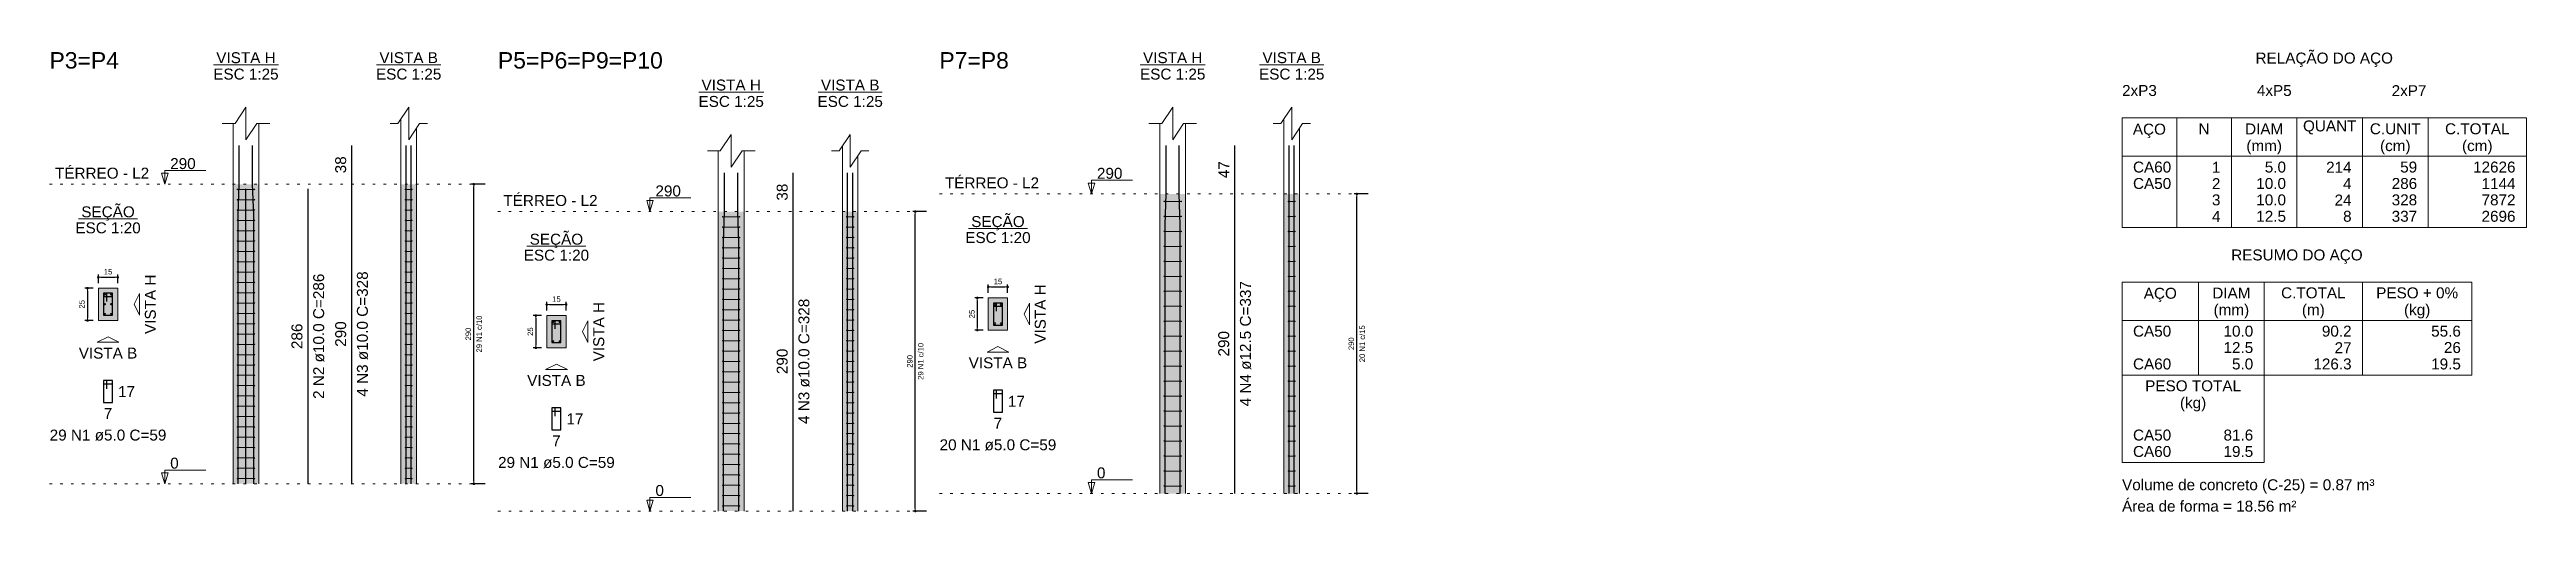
# Model space of a CAD drawing. Extents: x 5006 to 5323, y 875 to 3681.
# Drawn here: x 5182.3 to 5278.3, y 2596 to 2613.9 of the extents above; entities that cross this region are included whole.
import ezdxf

# ---------------------------------------------------------------- set-up
doc = ezdxf.new("R2010")
doc.units = 0
doc.header["$LTSCALE"] = 2
doc.linetypes.add('DOT2', pattern=[3.175, 0, -3.175])
for name, color, linetype, lineweight in [('Descrição da armadura', 7, 'Continuous', 5), ('DT-Barras na forma', 2, 'Continuous', 30), ('DT-Barras no corte', 5, 'Continuous', 5), ('DT-Barras rebatidas', 2, 'Continuous', 30), ('DT-Cotas', 9, 'Continuous', 5), ('DT-Estribos na forma', 5, 'Continuous', 5), ('DT-Forma', 5, 'Continuous', 5), ('DT-Hachura seção pilares', 252, 'Continuous', 5), ('DT-Hachura vista pilares', 252, 'Continuous', 5), ('DT-Pontilhado', 9, 'DOT2', 5), ('DT-Relação do aço', 9, 'Continuous', 5), ('DT-Textos', 7, 'Continuous', 5), ('DT-Título', 3, 'Continuous', 20), ('Textos armaduras', 7, 'Continuous', 5)]:
    doc.layers.add(name, color=color, linetype=linetype, lineweight=lineweight)
doc.styles.add('ARIAL', font='arial.ttf')
doc.styles.get("Standard").update_dxf_attribs({"font": 'arial.ttf'})
doc.dimstyles.new('UM_20.000000', dxfattribs={"dimtxt": 0.18, "dimasz": 0.1, "dimexe": 0.1, "dimexo": 0.2, "dimgap": 0, "dimtad": 1, "dimtih": 1, "dimtoh": 1, "dimdec": 1, "dimlfac": 20, "dimzin": 0, "dimdsep": 46, "dimtxsty": 'Standard', "dimcen": 0.09, "dimdle": 0.1, "dimadec": 1, "dimazin": 2, "dimtfac": 1, "dimtdec": 4, "dimtofl": 0, "dimtmove": 0, "dimatfit": 3, "dimfxl": 1, "dimtolj": 1, "dimarcsym": 0})
doc.dimstyles.new('UM_25.000000', dxfattribs={"dimtxt": 0.18, "dimasz": 0.1, "dimexe": 0.1, "dimexo": 0.2, "dimgap": 0, "dimtad": 1, "dimtih": 1, "dimtoh": 1, "dimdec": 1, "dimlfac": 25, "dimzin": 0, "dimdsep": 46, "dimtxsty": 'Standard', "dimcen": 0.09, "dimdle": 0.1, "dimadec": 1, "dimazin": 2, "dimtfac": 1, "dimtdec": 4, "dimtofl": 0, "dimtmove": 0, "dimatfit": 3, "dimfxl": 1, "dimtolj": 1, "dimarcsym": 0})

msp = doc.modelspace()

# ---------------------------------------------------------------- texts
at = {"layer": 'Descrição da armadura', "linetype": 'Continuous', "attachment_point": 8, "rotation": 90, "line_spacing_factor": 0.798, "style": 'ARIAL'}
for s, insert, char_height, width in [('2 N2 ø10.0 C=286', (5192.9248, 2602.8054), 0.4236, 9.7294), ('4 N3 ø10.0 C=328', (5194.6192, 2602.8934), 0.4236, 9.7294), ('4 N4 ø12.5 C=337', (5228.844, 2602.5167), 0.4236, 9.7294), ('29 N1 c/10', (5199.0316, 2602.8934), 0.2118, 2.869342), ('4 N3 ø10.0 C=328', (5211.7316, 2601.8344), 0.4236, 9.7294), ('20 N1 c/15', (5233.2564, 2602.5167), 0.2118, 2.869342), ('29 N1 c/10', (5216.144, 2601.8344), 0.2118, 2.869342)]:
    msp.add_mtext(s, dxfattribs=dict(at, insert=insert, char_height=char_height, width=width))
at = {"layer": 'Descrição da armadura', "linetype": 'Continuous', "char_height": 0.4236, "width": 9.069495, "attachment_point": 8, "line_spacing_factor": 0.798, "style": 'ARIAL'}
for s, insert in [('29 N1 ø5.0 C=59', (5184.5382, 2598.7568)), ('20 N1 ø5.0 C=59', (5219.029, 2598.3801)), ('29 N1 ø5.0 C=59', (5201.9166, 2597.6978))]:
    msp.add_mtext(s, dxfattribs=dict(at, insert=insert))
at = {"layer": 'DT-Cotas', "linetype": 'Continuous', "char_height": 0.2118, "width": 0.989858, "attachment_point": 8, "rotation": 90, "line_spacing_factor": 0.798, "style": 'ARIAL'}
for insert in [(5198.608, 2602.8934), (5232.8328, 2602.5167), (5215.7204, 2601.8344)]:
    msp.add_mtext('290', dxfattribs=dict(at, insert=insert))
at = {"layer": 'DT-Relação do aço', "color": 251, "linetype": 'Continuous', "true_color": 0x636466, "char_height": 0.4236, "line_spacing_factor": 0.798, "style": 'ARIAL'}
for s, insert, width, attachment_point in [('RELAÇÃO DO AÇO', (5270.4338, 2613.2377), 10.681309, 8), ('2xP3', (5262.5976, 2612.1063), 2.70451, 7), ('4xP5', (5267.822, 2612.1063), 2.70451, 7), ('2xP7', (5273.0464, 2612.1063), 2.70451, 7), ('AÇO', (5263.6568, 2610.4837), 2.571255, 8), ('N', (5265.7746, 2610.6237), 0.856892, 8), ('DIAM', (5268.1044, 2610.6237), 2.966387, 8), ('(mm)', (5268.1048, 2609.8487), 2.767082, 8), ('QUANT', (5270.646, 2610.6237), 4.152941, 8), ('C.UNIT', (5273.1876, 2610.6237), 3.954796, 8), ('(cm)', (5273.1878, 2609.8487), 2.37195, 8), ('C.TOTAL', (5276.3646, 2610.6237), 5.010412, 8), ('(cm)', (5276.3648, 2609.8487), 2.37195, 8), ('CA60', (5263.0212, 2609.1411), 2.968125, 7), ('1', (5266.41, 2609.1411), 0.659905, 9), ('5.0', (5268.9516, 2609.1411), 1.649473, 9), ('214', (5271.4932, 2609.1411), 1.979715, 9), ('59', (5274.0348, 2609.1411), 1.31981, 9), ('12626', (5277.8472, 2609.1411), 3.299526, 9), ('CA50', (5263.0212, 2608.5057), 2.968125, 7), ('2', (5266.41, 2608.5057), 0.659905, 9), ('10.0', (5268.9516, 2608.5057), 2.309378, 9), ('4', (5271.4932, 2608.5057), 0.659905, 9), ('286', (5274.0348, 2608.5057), 1.979715, 9), ('1144', (5277.8472, 2608.5057), 2.639621, 9), ('4', (5266.41, 2607.2349), 0.659905, 9), ('3', (5266.41, 2607.8703), 0.659905, 9), ('10.0', (5268.9516, 2607.8703), 2.309378, 9), ('12.5', (5268.9516, 2607.2349), 2.309378, 9), ('24', (5271.4932, 2607.8703), 1.31981, 9), ('8', (5271.4932, 2607.2349), 0.659905, 9), ('328', (5274.0348, 2607.8703), 1.979715, 9), ('337', (5274.0348, 2607.2349), 1.979715, 9), ('2696', (5277.8472, 2607.2349), 2.639621, 9), ('7872', (5277.8472, 2607.8703), 2.639621, 9), ('RESUMO DO AÇO', (5269.3748, 2605.6127), 10.218391, 8), ('AÇO', (5264.0798, 2604.1297), 2.571255, 8), ('DIAM', (5266.8336, 2604.2697), 2.966387, 8), ('C.TOTAL', (5270.0106, 2604.2697), 5.010412, 8), ('PESO + 0%', (5274.0348, 2604.2697), 6.364406, 8), ('(mm)', (5266.8338, 2603.4947), 2.767082, 8), ('(m)', (5270.0108, 2603.4947), 1.778673, 8), ('(kg)', (5274.0348, 2603.4947), 2.043446, 8), ('CA50', (5263.0212, 2602.7871), 2.968125, 7), ('10.0', (5267.6808, 2602.7871), 2.309378, 9), ('12.5', (5267.6808, 2602.1517), 2.309378, 9), ('90.2', (5271.4932, 2602.7871), 2.309378, 9), ('27', (5271.4932, 2602.1517), 1.31981, 9), ('55.6', (5275.7292, 2602.7871), 2.309378, 9), ('26', (5275.7292, 2602.1517), 1.31981, 9), ('CA60', (5263.0212, 2601.5163), 2.968125, 7), ('5.0', (5267.6808, 2601.5163), 1.649473, 9), ('126.3', (5271.4932, 2601.5163), 2.969283, 9), ('19.5', (5275.7292, 2601.5163), 2.309378, 9), ('PESO TOTAL', (5265.351, 2600.6691), 7.450729, 8), ('(kg)', (5265.3508, 2599.8937), 2.043446, 8), ('CA50', (5263.0212, 2598.7629), 2.968125, 7), ('81.6', (5267.6808, 2598.7629), 2.309378, 9), ('CA60', (5263.0212, 2598.1275), 2.968125, 7), ('19.5', (5267.6808, 2598.1275), 2.309378, 9), ('Volume de concreto (C-25) = 0.87 m³', (5262.5978, 2596.7167), 19.619866, 7), ('Área de forma = 18.56 m²', (5262.5976, 2596.0095), 13.553258, 7)]:
    msp.add_mtext(s, dxfattribs=dict(at, insert=insert, width=width, attachment_point=attachment_point))
at = {"layer": 'DT-Textos', "linetype": 'Continuous', "char_height": 0.4236, "line_spacing_factor": 0.798, "style": 'ARIAL'}
for s, insert, width, attachment_point in [('ESC 1:25', (5189.8832, 2612.7417), 5.079187, 8), ('VISTA H', (5189.8832, 2613.3771), 4.615652, 8), ('ESC 1:25', (5196.19, 2612.7417), 5.079187, 8), ('VISTA B', (5196.19, 2613.3771), 4.550178, 8), ('ESC 1:25', (5225.8024, 2612.7417), 5.079187, 8), ('VISTA H', (5225.8024, 2613.3771), 4.615652, 8), ('ESC 1:25', (5230.4148, 2612.7417), 5.079187, 8), ('VISTA B', (5230.4148, 2613.3771), 4.550178, 8), ('VISTA H', (5208.69, 2612.3181), 4.615652, 8), ('VISTA B', (5213.3024, 2612.3181), 4.550178, 8), ('ESC 1:25', (5208.69, 2611.6827), 5.079187, 8), ('ESC 1:25', (5213.3024, 2611.6827), 5.079187, 8), ('TÉRREO - L2', (5182.4826, 2608.9052), 7.319221, 7), ('TÉRREO - L2', (5199.8611, 2607.8462), 7.319221, 7), ('TÉRREO - L2', (5216.9735, 2608.5285), 7.319221, 7), ('SEÇÃO', (5184.5378, 2607.2827), 4.154434, 8), ('SEÇÃO', (5219.0294, 2606.9057), 4.154434, 8), ('ESC 1:20', (5184.5382, 2606.7872), 5.079187, 8), ('SEÇÃO', (5201.9164, 2606.2237), 4.154434, 8), ('ESC 1:20', (5219.029, 2606.4105), 5.079187, 8), ('ESC 1:20', (5201.9166, 2605.7282), 5.079187, 8), ('VISTA B', (5184.5382, 2601.9366), 4.550178, 8), ('VISTA B', (5219.029, 2601.5599), 4.550178, 8), ('VISTA B', (5201.9166, 2600.8776), 4.550178, 8)]:
    msp.add_mtext(s, dxfattribs=dict(at, insert=insert, width=width, attachment_point=attachment_point))
at = {"layer": 'DT-Textos', "char_height": 0.4236, "attachment_point": 7, "line_spacing_factor": 0.798, "style": 'ARIAL'}
for s, insert, width in [('290', (5186.9475, 2609.2758), 1.979875), ('290', (5222.8667, 2608.8992), 1.979875), ('290', (5205.7543, 2608.2168), 1.979875), ('0', (5186.9475, 2597.6758), 0.659958), ('0', (5205.7543, 2596.6168), 0.659958), ('0', (5222.8667, 2597.2992), 0.659958)]:
    msp.add_mtext(s, dxfattribs=dict(at, insert=insert, width=width))
at = {"layer": 'DT-Textos', "linetype": 'Continuous', "char_height": 0.4236, "width": 4.615652, "attachment_point": 8, "rotation": 90, "line_spacing_factor": 0.798, "style": 'ARIAL'}
for insert in [(5186.3958, 2604.0442), (5220.8866, 2603.6675), (5203.7742, 2602.9852)]:
    msp.add_mtext('VISTA H', dxfattribs=dict(at, insert=insert))
at = {"layer": 'DT-Título', "linetype": 'Continuous', "char_height": 0.6354, "attachment_point": 7, "line_spacing_factor": 0.798, "style": 'ARIAL'}
for s, insert, width in [('P3=P4', (5182.2708, 2613.1653), 5.393812), ('P5=P6=P9=P10', (5199.6493, 2613.1653), 12.817039), ('P7=P8', (5216.7617, 2613.1653), 5.393812)]:
    msp.add_mtext(s, dxfattribs=dict(at, insert=insert, width=width))
at = {"layer": 'Textos armaduras', "linetype": 'Continuous', "char_height": 0.4236, "attachment_point": 7, "rotation": 90, "line_spacing_factor": 0.798, "style": 'ARIAL'}
for s, insert, width in [('38', (5193.772, 2609.1168), 1.31981), ('47', (5227.9968, 2608.9285), 1.31981), ('38', (5210.8844, 2608.0578), 1.31981), ('286', (5192.0776, 2602.3105), 1.979715), ('290', (5193.772, 2602.3985), 1.979715), ('290', (5227.9968, 2602.0218), 1.979715), ('290', (5210.8844, 2601.3395), 1.979715)]:
    msp.add_mtext(s, dxfattribs=dict(at, insert=insert, width=width))
at = {"layer": 'Textos armaduras', "linetype": 'Continuous', "char_height": 0.4236, "attachment_point": 7, "line_spacing_factor": 0.798, "style": 'ARIAL'}
for s, insert, width in [('17', (5184.925, 2600.4526), 1.31981), ('7', (5184.3732, 2599.604), 0.659905), ('17', (5202.3034, 2599.3936), 1.31981), ('17', (5219.4158, 2600.0759), 1.31981), ('7', (5201.7517, 2598.545), 0.659905), ('7', (5218.8641, 2599.2273), 0.659905)]:
    msp.add_mtext(s, dxfattribs=dict(at, insert=insert, width=width))

# ---------------------------------------------------------------- blocks, each defined once
blk = doc.blocks.new('_DOT')
at = {"color": 0, "linetype": 'ByBlock'}
blk.add_line((-0.5, 0), (-1, 0), dxfattribs=at)
at = {"color": 0, "linetype": 'ByBlock', "const_width": 0.5}
blk.add_lwpolyline([(-0.25, 0, 1), (0.25, 0, 1)], format="xyb", close=True, dxfattribs=at)
blk = doc.blocks.new('*D698')
at = {"layer": 'Defpoints', "color": 0, "transparency": 16777216}
for p in [(5184.163, 2604.669), (5183.74, 2603.419), (5184.163, 2603.419)]:
    blk.add_point(p, dxfattribs=at)
at = {"layer": 'DT-Cotas', "color": 0, "lineweight": -2, "transparency": 16777216}
for p, q in [((5183.963, 2604.669), (5183.64, 2604.669)), ((5183.74, 2604.569), (5183.74, 2603.519)), ((5183.963, 2603.419), (5183.64, 2603.419))]:
    blk.add_line(p, q, dxfattribs=at)
at = {"layer": 'DT-Cotas', "color": 0, "lineweight": -2, "transparency": 16777216, "xscale": 0.1, "yscale": 0.1, "zscale": 0.1}
for p, rotation in [((5183.74, 2604.669), 90), ((5183.74, 2603.419), 270)]:
    blk.add_blockref('_DOT', p, dxfattribs=dict(at, rotation=rotation))
at = {"layer": 'DT-Cotas', "transparency": 16777216, "insert": (5183.528, 2604.044), "char_height": 0.2118, "attachment_point": 5, "rotation": 90, "style": 'ARIAL'}
blk.add_mtext('\\A1;25', dxfattribs=at)
blk = doc.blocks.new('*D699')
at = {"layer": 'Defpoints', "color": 0, "transparency": 16777216}
for p in [(5184.163, 2604.669), (5184.913, 2605.093), (5184.913, 2604.669)]:
    blk.add_point(p, dxfattribs=at)
at = {"layer": 'DT-Cotas', "color": 0, "lineweight": -2, "transparency": 16777216}
for p, q in [((5184.163, 2604.869), (5184.163, 2605.193)), ((5184.263, 2605.093), (5184.813, 2605.093)), ((5184.913, 2604.869), (5184.913, 2605.193))]:
    blk.add_line(p, q, dxfattribs=at)
at = {"layer": 'DT-Cotas', "color": 0, "lineweight": -2, "transparency": 16777216, "xscale": 0.1, "yscale": 0.1, "zscale": 0.1, "rotation": 180}
blk.add_blockref('_DOT', (5184.163, 2605.093), dxfattribs=at)
at = {"layer": 'DT-Cotas', "color": 0, "lineweight": -2, "transparency": 16777216, "xscale": 0.1, "yscale": 0.1, "zscale": 0.1}
blk.add_blockref('_DOT', (5184.913, 2605.093), dxfattribs=at)
at = {"layer": 'DT-Cotas', "transparency": 16777216, "insert": (5184.538, 2605.305), "char_height": 0.2118, "attachment_point": 5, "rotation": 0.00573, "style": 'ARIAL'}
blk.add_mtext('\\A1;15', dxfattribs=at)
blk = doc.blocks.new('*D700')
at = {"layer": 'Defpoints', "color": 0, "transparency": 16777216}
for p in [(5198.714, 2608.693), (5199.349, 2608.693), (5199.349, 2597.093)]:
    blk.add_point(p, dxfattribs=at)
at = {"layer": 'DT-Cotas', "color": 0, "lineweight": -2, "transparency": 16777216}
for p, q in [((5199.149, 2608.693), (5198.614, 2608.693)), ((5198.714, 2597.193), (5198.714, 2608.593)), ((5199.149, 2597.093), (5198.614, 2597.093))]:
    blk.add_line(p, q, dxfattribs=at)
at = {"layer": 'DT-Cotas', "color": 0, "lineweight": -2, "transparency": 16777216, "xscale": 0.1, "yscale": 0.1, "zscale": 0.1}
for p, rotation in [((5198.714, 2608.693), 90), ((5198.714, 2597.093), 270)]:
    blk.add_blockref('_DOT', p, dxfattribs=dict(at, rotation=rotation))
blk = doc.blocks.new('*D701')
at = {"layer": 'Defpoints', "color": 0, "transparency": 16777216}
for p in [(5201.542, 2603.61), (5201.118, 2602.36), (5201.542, 2602.36)]:
    blk.add_point(p, dxfattribs=at)
at = {"layer": 'DT-Cotas', "color": 0, "lineweight": -2, "transparency": 16777216}
for p, q in [((5201.342, 2603.61), (5201.018, 2603.61)), ((5201.118, 2603.51), (5201.118, 2602.46)), ((5201.342, 2602.36), (5201.018, 2602.36))]:
    blk.add_line(p, q, dxfattribs=at)
at = {"layer": 'DT-Cotas', "color": 0, "lineweight": -2, "transparency": 16777216, "xscale": 0.1, "yscale": 0.1, "zscale": 0.1}
for p, rotation in [((5201.118, 2603.61), 90), ((5201.118, 2602.36), 270)]:
    blk.add_blockref('_DOT', p, dxfattribs=dict(at, rotation=rotation))
at = {"layer": 'DT-Cotas', "transparency": 16777216, "insert": (5200.906, 2602.985), "char_height": 0.2118, "attachment_point": 5, "rotation": 90, "style": 'ARIAL'}
blk.add_mtext('\\A1;25', dxfattribs=at)
blk = doc.blocks.new('*D702')
at = {"layer": 'Defpoints', "color": 0, "transparency": 16777216}
for p in [(5201.542, 2603.61), (5202.292, 2604.034), (5202.292, 2603.61)]:
    blk.add_point(p, dxfattribs=at)
at = {"layer": 'DT-Cotas', "color": 0, "lineweight": -2, "transparency": 16777216}
for p, q in [((5201.542, 2603.81), (5201.542, 2604.134)), ((5201.642, 2604.034), (5202.192, 2604.034)), ((5202.292, 2603.81), (5202.292, 2604.134))]:
    blk.add_line(p, q, dxfattribs=at)
at = {"layer": 'DT-Cotas', "color": 0, "lineweight": -2, "transparency": 16777216, "xscale": 0.1, "yscale": 0.1, "zscale": 0.1, "rotation": 180}
blk.add_blockref('_DOT', (5201.542, 2604.034), dxfattribs=at)
at = {"layer": 'DT-Cotas', "color": 0, "lineweight": -2, "transparency": 16777216, "xscale": 0.1, "yscale": 0.1, "zscale": 0.1}
blk.add_blockref('_DOT', (5202.292, 2604.034), dxfattribs=at)
at = {"layer": 'DT-Cotas', "transparency": 16777216, "insert": (5201.917, 2604.246), "char_height": 0.2118, "attachment_point": 5, "rotation": 0.00573, "style": 'ARIAL'}
blk.add_mtext('\\A1;15', dxfattribs=at)
blk = doc.blocks.new('*D703')
at = {"layer": 'Defpoints', "color": 0, "transparency": 16777216}
for p in [(5215.826, 2607.634), (5216.462, 2607.634), (5216.462, 2596.034)]:
    blk.add_point(p, dxfattribs=at)
at = {"layer": 'DT-Cotas', "color": 0, "lineweight": -2, "transparency": 16777216}
for p, q in [((5216.262, 2607.634), (5215.726, 2607.634)), ((5215.826, 2596.134), (5215.826, 2607.534)), ((5216.262, 2596.034), (5215.726, 2596.034))]:
    blk.add_line(p, q, dxfattribs=at)
at = {"layer": 'DT-Cotas', "color": 0, "lineweight": -2, "transparency": 16777216, "xscale": 0.1, "yscale": 0.1, "zscale": 0.1}
for p, rotation in [((5215.826, 2607.634), 90), ((5215.826, 2596.034), 270)]:
    blk.add_blockref('_DOT', p, dxfattribs=dict(at, rotation=rotation))
blk = doc.blocks.new('*D704')
at = {"layer": 'Defpoints', "color": 0, "transparency": 16777216}
for p in [(5218.654, 2604.293), (5218.23, 2603.043), (5218.654, 2603.043)]:
    blk.add_point(p, dxfattribs=at)
at = {"layer": 'DT-Cotas', "color": 0, "lineweight": -2, "transparency": 16777216}
for p, q in [((5218.454, 2604.293), (5218.13, 2604.293)), ((5218.23, 2604.193), (5218.23, 2603.143)), ((5218.454, 2603.043), (5218.13, 2603.043))]:
    blk.add_line(p, q, dxfattribs=at)
at = {"layer": 'DT-Cotas', "color": 0, "lineweight": -2, "transparency": 16777216, "xscale": 0.1, "yscale": 0.1, "zscale": 0.1}
for p, rotation in [((5218.23, 2604.293), 90), ((5218.23, 2603.043), 270)]:
    blk.add_blockref('_DOT', p, dxfattribs=dict(at, rotation=rotation))
at = {"layer": 'DT-Cotas', "transparency": 16777216, "insert": (5218.019, 2603.668), "char_height": 0.2118, "attachment_point": 5, "rotation": 90, "style": 'ARIAL'}
blk.add_mtext('\\A1;25', dxfattribs=at)
blk = doc.blocks.new('*D705')
at = {"layer": 'Defpoints', "color": 0, "transparency": 16777216}
for p in [(5219.404, 2604.716), (5218.654, 2604.293), (5219.404, 2604.293)]:
    blk.add_point(p, dxfattribs=at)
at = {"layer": 'DT-Cotas', "color": 0, "lineweight": -2, "transparency": 16777216}
for p, q in [((5218.654, 2604.493), (5218.654, 2604.816)), ((5218.754, 2604.716), (5219.304, 2604.716)), ((5219.404, 2604.493), (5219.404, 2604.816))]:
    blk.add_line(p, q, dxfattribs=at)
at = {"layer": 'DT-Cotas', "color": 0, "lineweight": -2, "transparency": 16777216, "xscale": 0.1, "yscale": 0.1, "zscale": 0.1, "rotation": 180}
blk.add_blockref('_DOT', (5218.654, 2604.716), dxfattribs=at)
at = {"layer": 'DT-Cotas', "color": 0, "lineweight": -2, "transparency": 16777216, "xscale": 0.1, "yscale": 0.1, "zscale": 0.1}
blk.add_blockref('_DOT', (5219.404, 2604.716), dxfattribs=at)
at = {"layer": 'DT-Cotas', "transparency": 16777216, "insert": (5219.029, 2604.928), "char_height": 0.2118, "attachment_point": 5, "rotation": 0.00573, "style": 'ARIAL'}
blk.add_mtext('\\A1;15', dxfattribs=at)
blk = doc.blocks.new('*D706')
at = {"layer": 'Defpoints', "color": 0, "transparency": 16777216}
for p in [(5232.939, 2608.317), (5233.574, 2608.317), (5233.574, 2596.717)]:
    blk.add_point(p, dxfattribs=at)
at = {"layer": 'DT-Cotas', "color": 0, "lineweight": -2, "transparency": 16777216}
for p, q in [((5233.374, 2608.317), (5232.839, 2608.317)), ((5232.939, 2596.817), (5232.939, 2608.217)), ((5233.374, 2596.717), (5232.839, 2596.717))]:
    blk.add_line(p, q, dxfattribs=at)
at = {"layer": 'DT-Cotas', "color": 0, "lineweight": -2, "transparency": 16777216, "xscale": 0.1, "yscale": 0.1, "zscale": 0.1}
for p, rotation in [((5232.939, 2608.317), 90), ((5232.939, 2596.717), 270)]:
    blk.add_blockref('_DOT', p, dxfattribs=dict(at, rotation=rotation))

# ---------------------------------------------------------------- dimensions: what is measured, and where the dimension line sits
at = {"layer": 'DT-Cotas'}
for base, p1, p2, picture, middle in [((5198.7139, 2608.6934), (5199.3493, 2597.0934), (5199.3493, 2608.6934), '*D700', (5198.5021, 2602.8934)), ((5232.9387, 2608.3167), (5233.5741, 2596.7167), (5233.5741, 2608.3167), '*D706', (5232.7269, 2602.5167)), ((5215.8263, 2607.6344), (5216.4617, 2596.0344), (5216.4617, 2607.6344), '*D703', (5215.6145, 2601.8344))]:
    dim = msp.add_linear_dim(base=base, p1=p1, p2=p2, angle=90, text=' ', dimstyle='UM_25.000000', override={"dimtxt": 0.2118, "dimasz": 0.1, "dimexe": 0.1, "dimexo": 0.2, "dimtad": 1, "dimtih": 0, "dimtoh": 0, "dimdec": 1, "dimlfac": 25, "dimzin": 8, "dimtxsty": 'ARIAL', "dimblk": 'DOT', "dimblk1": 'DOT', "dimblk2": 'DOT', "dimsah": 1, "dimdle": 0.1, "dimse1": 0, "dimse2": 0, "dimclrt": 256, "dimadec": 1, "dimazin": 3, "dimtmove": 2, "dimldrblk": 'DOT'}, dxfattribs=at)
    dim.commit()
    dim.dimension.update_dxf_attribs({"geometry": picture, "text_midpoint": middle, "dimtype": 160, "text_rotation": 90})
for base, p1, p2, picture, middle in [((5184.9132, 2605.0928), (5184.1632, 2604.6692), (5184.9132, 2604.6692), '*D699', (5184.5382, 2605.3046)), ((5219.404, 2604.7161), (5218.654, 2604.2925), (5219.404, 2604.2925), '*D705', (5219.029, 2604.9279)), ((5202.2916, 2604.0338), (5201.5416, 2603.6102), (5202.2916, 2603.6102), '*D702', (5201.9166, 2604.2456))]:
    dim = msp.add_linear_dim(base=base, p1=p1, p2=p2, dimstyle='UM_20.000000', override={"dimtxt": 0.2118, "dimasz": 0.1, "dimexe": 0.1, "dimexo": 0.2, "dimtad": 1, "dimtih": 0, "dimtoh": 0, "dimdec": 1, "dimlfac": 20, "dimzin": 8, "dimtxsty": 'ARIAL', "dimblk": 'DOT', "dimblk1": 'DOT', "dimblk2": 'DOT', "dimsah": 1, "dimdle": 0.1, "dimse1": 0, "dimse2": 0, "dimclrt": 256, "dimadec": 1, "dimazin": 3, "dimtmove": 2, "dimldrblk": 'DOT'}, dxfattribs=at)
    dim.commit()
    dim.dimension.update_dxf_attribs({"geometry": picture, "text_midpoint": middle, "dimtype": 160, "text_rotation": 0.00573})
for base, p1, p2, picture, middle in [((5183.7396, 2603.4192), (5184.1632, 2604.6692), (5184.1632, 2603.4192), '*D698', (5183.5278, 2604.0442)), ((5201.118, 2602.3602), (5201.5416, 2603.6102), (5201.5416, 2602.3602), '*D701', (5200.9062, 2602.9852)), ((5218.2304, 2603.0425), (5218.654, 2604.2925), (5218.654, 2603.0425), '*D704', (5218.0186, 2603.6675))]:
    dim = msp.add_linear_dim(base=base, p1=p1, p2=p2, angle=90, dimstyle='UM_20.000000', override={"dimtxt": 0.2118, "dimasz": 0.1, "dimexe": 0.1, "dimexo": 0.2, "dimtad": 1, "dimtih": 0, "dimtoh": 0, "dimdec": 1, "dimlfac": 20, "dimzin": 8, "dimtxsty": 'ARIAL', "dimblk": 'DOT', "dimblk1": 'DOT', "dimblk2": 'DOT', "dimsah": 1, "dimdle": 0.1, "dimse1": 0, "dimse2": 0, "dimclrt": 256, "dimadec": 1, "dimazin": 3, "dimtmove": 2, "dimldrblk": 'DOT'}, dxfattribs=at)
    dim.commit()
    dim.dimension.update_dxf_attribs({"geometry": picture, "text_midpoint": middle, "dimtype": 160, "text_rotation": 90})

# ---------------------------------------------------------------- hatches: boundary and pattern name
at = {"layer": 'DT-Hachura seção pilares', "linetype": 'Continuous'}
for points in [[(5184.1632, 2603.4192), (5184.1632, 2603.4192), (5184.9132, 2603.4192), (5184.9132, 2604.6692), (5184.1632, 2604.6692), (5184.1632, 2603.4192)], [(5201.5416, 2602.3602), (5201.5416, 2602.3602), (5202.2916, 2602.3602), (5202.2916, 2603.6102), (5201.5416, 2603.6102), (5201.5416, 2602.3602)], [(5218.654, 2603.0425), (5218.654, 2603.0425), (5219.404, 2603.0425), (5219.404, 2604.2925), (5218.654, 2604.2925), (5218.654, 2603.0425)]]:
    msp.add_hatch(color=256, dxfattribs=at).paths.add_polyline_path(points)
at = {"layer": 'DT-Hachura vista pilares', "linetype": 'Continuous'}
for points in [[(5189.3832, 2597.0934), (5189.3832, 2608.6934), (5190.3832, 2608.6934), (5190.3832, 2597.0934), (5189.3832, 2597.0934)], [(5195.89, 2597.0934), (5195.89, 2608.6934), (5196.49, 2608.6934), (5196.49, 2597.0934), (5195.89, 2597.0934)], [(5208.19, 2596.0344), (5208.19, 2607.6344), (5209.19, 2607.6344), (5209.19, 2596.0344), (5208.19, 2596.0344)], [(5213.0024, 2596.0344), (5213.0024, 2607.6344), (5213.6024, 2607.6344), (5213.6024, 2596.0344), (5213.0024, 2596.0344)], [(5225.3024, 2596.7167), (5225.3024, 2608.3167), (5226.3024, 2608.3167), (5226.3024, 2596.7167), (5225.3024, 2596.7167)], [(5230.1148, 2596.7167), (5230.1148, 2608.3167), (5230.7148, 2608.3167), (5230.7148, 2596.7167), (5230.1148, 2596.7167)]]:
    msp.add_hatch(color=256, dxfattribs=at).paths.add_polyline_path(points)

# ---------------------------------------------------------------- linework, layer by layer
msp.add_circle((5230.8581, 2607.816), 78.188)
at = {"layer": 'DT-Barras na forma'}
for points in [[(5189.5832, 2597.0934), (5189.5832, 2607.4934), (5189.6232, 2608.6934), (5189.6232, 2610.2001)], [(5190.1832, 2597.0934), (5190.1832, 2607.4934), (5190.1432, 2608.6934), (5190.1432, 2610.2001)], [(5196.09, 2597.0934), (5196.09, 2607.4934), (5196.09, 2608.6934), (5196.09, 2610.2001)], [(5196.29, 2597.0934), (5196.29, 2607.4934), (5196.29, 2608.6934), (5196.29, 2610.2001)], [(5225.5074, 2596.7167), (5225.5074, 2607.1167), (5225.5474, 2608.3167), (5225.5474, 2610.2001)], [(5226.0974, 2596.7167), (5226.0974, 2607.1167), (5226.0574, 2608.3167), (5226.0574, 2610.2001)], [(5230.3198, 2596.7167), (5230.3198, 2607.1167), (5230.3198, 2608.3167), (5230.3198, 2610.2001)], [(5230.5098, 2596.7167), (5230.5098, 2607.1167), (5230.5098, 2608.3167), (5230.5098, 2610.2001)], [(5189.8832, 2597.0934), (5189.8832, 2608.5174)], [(5208.39, 2596.0344), (5208.39, 2606.4344), (5208.43, 2607.6344), (5208.43, 2609.1411)], [(5208.99, 2596.0344), (5208.99, 2606.4344), (5208.95, 2607.6344), (5208.95, 2609.1411)], [(5213.2024, 2596.0344), (5213.2024, 2606.4344), (5213.2024, 2607.6344), (5213.2024, 2609.1411)], [(5213.4024, 2596.0344), (5213.4024, 2606.4344), (5213.4024, 2607.6344), (5213.4024, 2609.1411)], [(5184.4882, 2604.1567), (5184.4882, 2604.4692), (5184.3632, 2604.4692), (5184.3632, 2603.6192), (5184.7132, 2603.6192), (5184.7132, 2604.4692), (5184.3632, 2604.4692), (5184.3632, 2604.3442), (5184.6757, 2604.3442)], [(5218.979, 2603.78), (5218.979, 2604.0925), (5218.854, 2604.0925), (5218.854, 2603.2425), (5219.204, 2603.2425), (5219.204, 2604.0925), (5218.854, 2604.0925), (5218.854, 2603.9675), (5219.1665, 2603.9675)], [(5201.8666, 2603.0977), (5201.8666, 2603.4102), (5201.7416, 2603.4102), (5201.7416, 2602.5602), (5202.0916, 2602.5602), (5202.0916, 2603.4102), (5201.7416, 2603.4102), (5201.7416, 2603.2852), (5202.0541, 2603.2852)]]:
    msp.add_lwpolyline(points, dxfattribs=at)
at = {"layer": 'DT-Barras no corte'}
for p, q in [((5184.3882, 2604.0192), (5184.4382, 2604.0692)), ((5184.3882, 2604.0692), (5184.4382, 2604.0192)), ((5184.6382, 2604.0192), (5184.6882, 2604.0692)), ((5184.6382, 2604.0692), (5184.6882, 2604.0192))]:
    msp.add_line(p, q, dxfattribs=at)
for centre, radius in [((5184.4132, 2604.4192), 0.025), ((5184.4132, 2604.0442), 0.025), ((5184.4132, 2603.6692), 0.025), ((5184.6632, 2604.4192), 0.025), ((5184.6632, 2604.0442), 0.025), ((5184.6632, 2603.6692), 0.025), ((5218.9103, 2604.0363), 0.0312), ((5219.1478, 2604.0363), 0.0312), ((5201.7916, 2603.3602), 0.025), ((5201.7916, 2602.6102), 0.025), ((5202.0416, 2603.3602), 0.025), ((5202.0416, 2602.6102), 0.025), ((5218.9103, 2603.2988), 0.0312), ((5219.1478, 2603.2988), 0.0312)]:
    msp.add_circle(centre, radius, dxfattribs=at)
at = {"layer": 'DT-Barras rebatidas'}
for p, q in [((5193.9838, 2608.6934), (5193.9838, 2610.2001)), ((5228.2086, 2608.3167), (5228.2086, 2610.2001)), ((5192.2894, 2597.0934), (5192.2894, 2608.5174)), ((5193.9838, 2597.0934), (5193.9838, 2608.6934)), ((5211.0962, 2607.6344), (5211.0962, 2609.1411)), ((5211.0962, 2596.0344), (5211.0962, 2607.6344)), ((5228.2086, 2596.7167), (5228.2086, 2608.3167)), ((5184.4882, 2601.0894), (5184.3632, 2601.0894)), ((5184.3632, 2601.0894), (5184.3632, 2600.2394)), ((5184.7132, 2601.0894), (5184.3632, 2601.0894)), ((5184.3632, 2601.0894), (5184.3632, 2600.9644)), ((5184.3632, 2600.9644), (5184.6757, 2600.9644)), ((5184.4882, 2600.7769), (5184.4882, 2601.0894)), ((5184.7132, 2600.2394), (5184.7132, 2601.0894)), ((5218.979, 2600.7127), (5218.854, 2600.7127)), ((5218.854, 2600.7127), (5218.854, 2599.8627)), ((5219.204, 2600.7127), (5218.854, 2600.7127)), ((5218.854, 2600.7127), (5218.854, 2600.5877)), ((5218.979, 2600.4002), (5218.979, 2600.7127)), ((5219.204, 2599.8627), (5219.204, 2600.7127)), ((5184.3632, 2600.2394), (5184.7132, 2600.2394)), ((5201.8666, 2600.0304), (5201.7416, 2600.0304)), ((5201.7416, 2600.0304), (5201.7416, 2599.1804)), ((5202.0916, 2600.0304), (5201.7416, 2600.0304)), ((5201.7416, 2600.0304), (5201.7416, 2599.9054)), ((5201.7416, 2599.9054), (5202.0541, 2599.9054)), ((5201.8666, 2599.7179), (5201.8666, 2600.0304)), ((5202.0916, 2599.1804), (5202.0916, 2600.0304)), ((5218.854, 2600.5877), (5219.1665, 2600.5877)), ((5218.854, 2599.8627), (5219.204, 2599.8627)), ((5201.7416, 2599.1804), (5202.0916, 2599.1804))]:
    msp.add_line(p, q, dxfattribs=at)
at = {"layer": 'DT-Cotas'}
for points in [[(5188.9596, 2611.0473), (5189.4596, 2611.0473), (5189.8832, 2611.6827), (5189.8832, 2610.4119), (5190.3068, 2611.0473), (5190.8068, 2611.0473)], [(5195.4664, 2611.0473), (5195.7664, 2611.0473), (5196.19, 2611.6827), (5196.19, 2610.4119), (5196.6136, 2611.0473), (5196.9136, 2611.0473)], [(5224.8788, 2611.0473), (5225.3788, 2611.0473), (5225.8024, 2611.6827), (5225.8024, 2610.4119), (5226.226, 2611.0473), (5226.726, 2611.0473)], [(5229.6912, 2611.0473), (5229.9912, 2611.0473), (5230.4148, 2611.6827), (5230.4148, 2610.4119), (5230.8384, 2611.0473), (5231.1384, 2611.0473)], [(5207.7664, 2609.9883), (5208.2664, 2609.9883), (5208.69, 2610.6237), (5208.69, 2609.3529), (5209.1136, 2609.9883), (5209.6136, 2609.9883)], [(5212.5788, 2609.9883), (5212.8788, 2609.9883), (5213.3024, 2610.6237), (5213.3024, 2609.3529), (5213.726, 2609.9883), (5214.026, 2609.9883)]]:
    msp.add_lwpolyline(points, dxfattribs=at)
at = {"layer": 'DT-Estribos na forma'}
for p, q in [((5189.5532, 2608.4934), (5190.2132, 2608.4934)), ((5196.06, 2608.4934), (5196.32, 2608.4934)), ((5189.5532, 2608.0934), (5190.2132, 2608.0934)), ((5189.5532, 2607.6934), (5190.2132, 2607.6934)), ((5196.06, 2608.0934), (5196.32, 2608.0934)), ((5196.06, 2607.6934), (5196.32, 2607.6934)), ((5208.36, 2607.4344), (5209.02, 2607.4344)), ((5213.1724, 2607.4344), (5213.4324, 2607.4344)), ((5225.4724, 2608.0267), (5226.1324, 2608.0267)), ((5225.4724, 2607.4467), (5226.1324, 2607.4467)), ((5230.2848, 2608.0267), (5230.5448, 2608.0267)), ((5230.2848, 2607.4467), (5230.5448, 2607.4467)), ((5189.5532, 2607.2934), (5190.2132, 2607.2934)), ((5189.5532, 2606.8934), (5190.2132, 2606.8934)), ((5189.5532, 2606.4934), (5190.2132, 2606.4934)), ((5196.06, 2607.2934), (5196.32, 2607.2934)), ((5196.06, 2606.8934), (5196.32, 2606.8934)), ((5196.06, 2606.4934), (5196.32, 2606.4934)), ((5208.36, 2607.0344), (5209.02, 2607.0344)), ((5208.36, 2606.6344), (5209.02, 2606.6344)), ((5213.1724, 2607.0344), (5213.4324, 2607.0344)), ((5213.1724, 2606.6344), (5213.4324, 2606.6344)), ((5225.4724, 2606.8667), (5226.1324, 2606.8667)), ((5230.2848, 2606.8667), (5230.5448, 2606.8667)), ((5189.5532, 2606.0934), (5190.2132, 2606.0934)), ((5189.5532, 2605.6934), (5190.2132, 2605.6934)), ((5196.06, 2606.0934), (5196.32, 2606.0934)), ((5196.06, 2605.6934), (5196.32, 2605.6934)), ((5208.36, 2606.2344), (5209.02, 2606.2344)), ((5208.36, 2605.8344), (5209.02, 2605.8344)), ((5213.1724, 2606.2344), (5213.4324, 2606.2344)), ((5213.1724, 2605.8344), (5213.4324, 2605.8344)), ((5225.4724, 2606.2867), (5226.1324, 2606.2867)), ((5225.4724, 2605.7067), (5226.1324, 2605.7067)), ((5230.2848, 2606.2867), (5230.5448, 2606.2867)), ((5230.2848, 2605.7067), (5230.5448, 2605.7067)), ((5189.5532, 2605.2934), (5190.2132, 2605.2934)), ((5189.5532, 2604.8934), (5190.2132, 2604.8934)), ((5189.5532, 2604.4934), (5190.2132, 2604.4934)), ((5196.06, 2605.2934), (5196.32, 2605.2934)), ((5196.06, 2604.8934), (5196.32, 2604.8934)), ((5196.06, 2604.4934), (5196.32, 2604.4934)), ((5208.36, 2605.4344), (5209.02, 2605.4344)), ((5208.36, 2605.0344), (5209.02, 2605.0344)), ((5208.36, 2604.6344), (5209.02, 2604.6344)), ((5213.1724, 2605.4344), (5213.4324, 2605.4344)), ((5213.1724, 2605.0344), (5213.4324, 2605.0344)), ((5213.1724, 2604.6344), (5213.4324, 2604.6344)), ((5225.4724, 2605.1267), (5226.1324, 2605.1267)), ((5225.4724, 2604.5467), (5226.1324, 2604.5467)), ((5230.2848, 2605.1267), (5230.5448, 2605.1267)), ((5230.2848, 2604.5467), (5230.5448, 2604.5467)), ((5189.5532, 2604.0934), (5190.2132, 2604.0934)), ((5189.5532, 2603.6934), (5190.2132, 2603.6934)), ((5196.06, 2604.0934), (5196.32, 2604.0934)), ((5196.06, 2603.6934), (5196.32, 2603.6934)), ((5208.36, 2604.2344), (5209.02, 2604.2344)), ((5208.36, 2603.8344), (5209.02, 2603.8344)), ((5213.1724, 2604.2344), (5213.4324, 2604.2344)), ((5213.1724, 2603.8344), (5213.4324, 2603.8344)), ((5225.4724, 2603.9667), (5226.1324, 2603.9667)), ((5230.2848, 2603.9667), (5230.5448, 2603.9667)), ((5189.5532, 2603.2934), (5190.2132, 2603.2934)), ((5189.5532, 2602.8934), (5190.2132, 2602.8934)), ((5196.06, 2603.2934), (5196.32, 2603.2934)), ((5196.06, 2602.8934), (5196.32, 2602.8934)), ((5208.36, 2603.4344), (5209.02, 2603.4344)), ((5208.36, 2603.0344), (5209.02, 2603.0344)), ((5208.36, 2602.6344), (5209.02, 2602.6344)), ((5213.1724, 2603.4344), (5213.4324, 2603.4344)), ((5213.1724, 2603.0344), (5213.4324, 2603.0344)), ((5213.1724, 2602.6344), (5213.4324, 2602.6344)), ((5225.4724, 2603.3867), (5226.1324, 2603.3867)), ((5225.4724, 2602.8067), (5226.1324, 2602.8067)), ((5230.2848, 2603.3867), (5230.5448, 2603.3867)), ((5230.2848, 2602.8067), (5230.5448, 2602.8067)), ((5189.5532, 2602.4934), (5190.2132, 2602.4934)), ((5189.5532, 2602.0934), (5190.2132, 2602.0934)), ((5189.5532, 2601.6934), (5190.2132, 2601.6934)), ((5196.06, 2602.4934), (5196.32, 2602.4934)), ((5196.06, 2602.0934), (5196.32, 2602.0934)), ((5196.06, 2601.6934), (5196.32, 2601.6934)), ((5208.36, 2602.2344), (5209.02, 2602.2344)), ((5208.36, 2601.8344), (5209.02, 2601.8344)), ((5213.1724, 2602.2344), (5213.4324, 2602.2344)), ((5213.1724, 2601.8344), (5213.4324, 2601.8344)), ((5225.4724, 2602.2267), (5226.1324, 2602.2267)), ((5225.4724, 2601.6467), (5226.1324, 2601.6467)), ((5230.2848, 2602.2267), (5230.5448, 2602.2267)), ((5230.2848, 2601.6467), (5230.5448, 2601.6467)), ((5189.5532, 2601.2934), (5190.2132, 2601.2934)), ((5189.5532, 2600.8934), (5190.2132, 2600.8934)), ((5196.06, 2601.2934), (5196.32, 2601.2934)), ((5196.06, 2600.8934), (5196.32, 2600.8934)), ((5208.36, 2601.4344), (5209.02, 2601.4344)), ((5208.36, 2601.0344), (5209.02, 2601.0344)), ((5213.1724, 2601.4344), (5213.4324, 2601.4344)), ((5213.1724, 2601.0344), (5213.4324, 2601.0344)), ((5225.4724, 2601.0667), (5226.1324, 2601.0667)), ((5230.2848, 2601.0667), (5230.5448, 2601.0667)), ((5189.5532, 2600.4934), (5190.2132, 2600.4934)), ((5189.5532, 2600.0934), (5190.2132, 2600.0934)), ((5189.5532, 2599.6934), (5190.2132, 2599.6934)), ((5196.06, 2600.4934), (5196.32, 2600.4934)), ((5196.06, 2600.0934), (5196.32, 2600.0934)), ((5196.06, 2599.6934), (5196.32, 2599.6934)), ((5208.36, 2600.6344), (5209.02, 2600.6344)), ((5208.36, 2600.2344), (5209.02, 2600.2344)), ((5208.36, 2599.8344), (5209.02, 2599.8344)), ((5213.1724, 2600.6344), (5213.4324, 2600.6344)), ((5213.1724, 2600.2344), (5213.4324, 2600.2344)), ((5213.1724, 2599.8344), (5213.4324, 2599.8344)), ((5225.4724, 2600.4867), (5226.1324, 2600.4867)), ((5225.4724, 2599.9067), (5226.1324, 2599.9067)), ((5230.2848, 2600.4867), (5230.5448, 2600.4867)), ((5230.2848, 2599.9067), (5230.5448, 2599.9067)), ((5189.5532, 2599.2934), (5190.2132, 2599.2934)), ((5189.5532, 2598.8934), (5190.2132, 2598.8934)), ((5196.06, 2599.2934), (5196.32, 2599.2934)), ((5196.06, 2598.8934), (5196.32, 2598.8934)), ((5208.36, 2599.4344), (5209.02, 2599.4344)), ((5208.36, 2599.0344), (5209.02, 2599.0344)), ((5213.1724, 2599.4344), (5213.4324, 2599.4344)), ((5213.1724, 2599.0344), (5213.4324, 2599.0344)), ((5225.4724, 2599.3267), (5226.1324, 2599.3267)), ((5225.4724, 2598.7467), (5226.1324, 2598.7467)), ((5230.2848, 2599.3267), (5230.5448, 2599.3267)), ((5230.2848, 2598.7467), (5230.5448, 2598.7467)), ((5189.5532, 2598.4934), (5190.2132, 2598.4934)), ((5189.5532, 2598.0934), (5190.2132, 2598.0934)), ((5196.06, 2598.4934), (5196.32, 2598.4934)), ((5196.06, 2598.0934), (5196.32, 2598.0934)), ((5208.36, 2598.6344), (5209.02, 2598.6344)), ((5208.36, 2598.2344), (5209.02, 2598.2344)), ((5208.36, 2597.8344), (5209.02, 2597.8344)), ((5213.1724, 2598.6344), (5213.4324, 2598.6344)), ((5213.1724, 2598.2344), (5213.4324, 2598.2344)), ((5213.1724, 2597.8344), (5213.4324, 2597.8344)), ((5225.4724, 2598.1667), (5226.1324, 2598.1667)), ((5230.2848, 2598.1667), (5230.5448, 2598.1667)), ((5189.5532, 2597.6934), (5190.2132, 2597.6934)), ((5189.5532, 2597.2934), (5190.2132, 2597.2934)), ((5196.06, 2597.6934), (5196.32, 2597.6934)), ((5196.06, 2597.2934), (5196.32, 2597.2934)), ((5208.36, 2597.4344), (5209.02, 2597.4344)), ((5208.36, 2597.0344), (5209.02, 2597.0344)), ((5213.1724, 2597.4344), (5213.4324, 2597.4344)), ((5213.1724, 2597.0344), (5213.4324, 2597.0344)), ((5225.4724, 2597.5867), (5226.1324, 2597.5867)), ((5225.4724, 2597.0067), (5226.1324, 2597.0067)), ((5230.2848, 2597.5867), (5230.5448, 2597.5867)), ((5230.2848, 2597.0067), (5230.5448, 2597.0067)), ((5208.36, 2596.6344), (5209.02, 2596.6344)), ((5208.36, 2596.2344), (5209.02, 2596.2344)), ((5213.1724, 2596.6344), (5213.4324, 2596.6344)), ((5213.1724, 2596.2344), (5213.4324, 2596.2344))]:
    msp.add_line(p, q, dxfattribs=at)
for centre in [(5189.5532, 2608.4934), (5190.2132, 2608.4934), (5196.06, 2608.4934), (5196.32, 2608.4934), (5189.5532, 2608.0934), (5189.5532, 2607.6934), (5190.2132, 2608.0934), (5190.2132, 2607.6934), (5196.06, 2608.0934), (5196.06, 2607.6934), (5196.32, 2608.0934), (5196.32, 2607.6934), (5208.36, 2607.4344), (5209.02, 2607.4344), (5213.1724, 2607.4344), (5213.4324, 2607.4344), (5225.4724, 2608.0267), (5225.4724, 2607.4467), (5226.1324, 2608.0267), (5226.1324, 2607.4467), (5230.2848, 2608.0267), (5230.2848, 2607.4467), (5230.5448, 2608.0267), (5230.5448, 2607.4467), (5189.5532, 2607.2934), (5189.5532, 2606.8934), (5189.5532, 2606.4934), (5190.2132, 2607.2934), (5190.2132, 2606.8934), (5190.2132, 2606.4934), (5196.06, 2607.2934), (5196.06, 2606.8934), (5196.06, 2606.4934), (5196.32, 2607.2934), (5196.32, 2606.8934), (5196.32, 2606.4934), (5208.36, 2607.0344), (5208.36, 2606.6344), (5209.02, 2607.0344), (5209.02, 2606.6344), (5213.1724, 2607.0344), (5213.1724, 2606.6344), (5213.4324, 2607.0344), (5213.4324, 2606.6344), (5225.4724, 2606.8667), (5226.1324, 2606.8667), (5230.2848, 2606.8667), (5230.5448, 2606.8667), (5189.5532, 2606.0934), (5189.5532, 2605.6934), (5190.2132, 2606.0934), (5190.2132, 2605.6934), (5196.06, 2606.0934), (5196.06, 2605.6934), (5196.32, 2606.0934), (5196.32, 2605.6934), (5208.36, 2606.2344), (5208.36, 2605.8344), (5208.36, 2605.4344), (5209.02, 2606.2344), (5209.02, 2605.8344), (5209.02, 2605.4344), (5213.1724, 2606.2344), (5213.1724, 2605.8344), (5213.1724, 2605.4344), (5213.4324, 2606.2344), (5213.4324, 2605.8344), (5213.4324, 2605.4344), (5225.4724, 2606.2867), (5225.4724, 2605.7067), (5226.1324, 2606.2867), (5226.1324, 2605.7067), (5230.2848, 2606.2867), (5230.2848, 2605.7067), (5230.5448, 2606.2867), (5230.5448, 2605.7067), (5189.5532, 2605.2934), (5189.5532, 2604.8934), (5189.5532, 2604.4934), (5190.2132, 2605.2934), (5190.2132, 2604.8934), (5190.2132, 2604.4934), (5196.06, 2605.2934), (5196.06, 2604.8934), (5196.06, 2604.4934), (5196.32, 2605.2934), (5196.32, 2604.8934), (5196.32, 2604.4934), (5208.36, 2605.0344), (5208.36, 2604.6344), (5209.02, 2605.0344), (5209.02, 2604.6344), (5213.1724, 2605.0344), (5213.1724, 2604.6344), (5213.4324, 2605.0344), (5213.4324, 2604.6344), (5225.4724, 2605.1267), (5225.4724, 2604.5467), (5226.1324, 2605.1267), (5226.1324, 2604.5467), (5230.2848, 2605.1267), (5230.2848, 2604.5467), (5230.5448, 2605.1267), (5230.5448, 2604.5467), (5189.5532, 2604.0934), (5189.5532, 2603.6934), (5190.2132, 2604.0934), (5190.2132, 2603.6934), (5196.06, 2604.0934), (5196.06, 2603.6934), (5196.32, 2604.0934), (5196.32, 2603.6934), (5208.36, 2604.2344), (5208.36, 2603.8344), (5209.02, 2604.2344), (5209.02, 2603.8344), (5213.1724, 2604.2344), (5213.1724, 2603.8344), (5213.4324, 2604.2344), (5213.4324, 2603.8344), (5225.4724, 2603.9667), (5226.1324, 2603.9667), (5230.2848, 2603.9667), (5230.5448, 2603.9667), (5189.5532, 2603.2934), (5189.5532, 2602.8934), (5190.2132, 2603.2934), (5190.2132, 2602.8934), (5196.06, 2603.2934), (5196.06, 2602.8934), (5196.32, 2603.2934), (5196.32, 2602.8934), (5208.36, 2603.4344), (5208.36, 2603.0344), (5208.36, 2602.6344), (5209.02, 2603.4344), (5209.02, 2603.0344), (5209.02, 2602.6344), (5213.1724, 2603.4344), (5213.1724, 2603.0344), (5213.1724, 2602.6344), (5213.4324, 2603.4344), (5213.4324, 2603.0344), (5213.4324, 2602.6344), (5225.4724, 2603.3867), (5225.4724, 2602.8067), (5226.1324, 2603.3867), (5226.1324, 2602.8067), (5230.2848, 2603.3867), (5230.2848, 2602.8067), (5230.5448, 2603.3867), (5230.5448, 2602.8067), (5189.5532, 2602.4934), (5189.5532, 2602.0934), (5189.5532, 2601.6934), (5190.2132, 2602.4934), (5190.2132, 2602.0934), (5190.2132, 2601.6934), (5196.06, 2602.4934), (5196.06, 2602.0934), (5196.06, 2601.6934), (5196.32, 2602.4934), (5196.32, 2602.0934), (5196.32, 2601.6934), (5208.36, 2602.2344), (5208.36, 2601.8344), (5209.02, 2602.2344), (5209.02, 2601.8344), (5213.1724, 2602.2344), (5213.1724, 2601.8344), (5213.4324, 2602.2344), (5213.4324, 2601.8344), (5225.4724, 2602.2267), (5225.4724, 2601.6467), (5226.1324, 2602.2267), (5226.1324, 2601.6467), (5230.2848, 2602.2267), (5230.2848, 2601.6467), (5230.5448, 2602.2267), (5230.5448, 2601.6467), (5189.5532, 2601.2934), (5189.5532, 2600.8934), (5190.2132, 2601.2934), (5190.2132, 2600.8934), (5196.06, 2601.2934), (5196.06, 2600.8934), (5196.32, 2601.2934), (5196.32, 2600.8934), (5208.36, 2601.4344), (5208.36, 2601.0344), (5208.36, 2600.6344), (5209.02, 2601.4344), (5209.02, 2601.0344), (5209.02, 2600.6344), (5213.1724, 2601.4344), (5213.1724, 2601.0344), (5213.1724, 2600.6344), (5213.4324, 2601.4344), (5213.4324, 2601.0344), (5213.4324, 2600.6344), (5225.4724, 2601.0667), (5226.1324, 2601.0667), (5230.2848, 2601.0667), (5230.5448, 2601.0667), (5189.5532, 2600.4934), (5189.5532, 2600.0934), (5189.5532, 2599.6934), (5190.2132, 2600.4934), (5190.2132, 2600.0934), (5190.2132, 2599.6934), (5196.06, 2600.4934), (5196.06, 2600.0934), (5196.06, 2599.6934), (5196.32, 2600.4934), (5196.32, 2600.0934), (5196.32, 2599.6934), (5208.36, 2600.2344), (5208.36, 2599.8344), (5209.02, 2600.2344), (5209.02, 2599.8344), (5213.1724, 2600.2344), (5213.1724, 2599.8344), (5213.4324, 2600.2344), (5213.4324, 2599.8344), (5225.4724, 2600.4867), (5225.4724, 2599.9067), (5226.1324, 2600.4867), (5226.1324, 2599.9067), (5230.2848, 2600.4867), (5230.2848, 2599.9067), (5230.5448, 2600.4867), (5230.5448, 2599.9067), (5189.5532, 2599.2934), (5189.5532, 2598.8934), (5190.2132, 2599.2934), (5190.2132, 2598.8934), (5196.06, 2599.2934), (5196.06, 2598.8934), (5196.32, 2599.2934), (5196.32, 2598.8934), (5208.36, 2599.4344), (5208.36, 2599.0344), (5209.02, 2599.4344), (5209.02, 2599.0344), (5213.1724, 2599.4344), (5213.1724, 2599.0344), (5213.4324, 2599.4344), (5213.4324, 2599.0344), (5225.4724, 2599.3267), (5225.4724, 2598.7467), (5226.1324, 2599.3267), (5226.1324, 2598.7467), (5230.2848, 2599.3267), (5230.2848, 2598.7467), (5230.5448, 2599.3267), (5230.5448, 2598.7467), (5189.5532, 2598.4934), (5189.5532, 2598.0934), (5190.2132, 2598.4934), (5190.2132, 2598.0934), (5196.06, 2598.4934), (5196.06, 2598.0934), (5196.32, 2598.4934), (5196.32, 2598.0934), (5208.36, 2598.6344), (5208.36, 2598.2344), (5208.36, 2597.8344), (5209.02, 2598.6344), (5209.02, 2598.2344), (5209.02, 2597.8344), (5213.1724, 2598.6344), (5213.1724, 2598.2344), (5213.1724, 2597.8344), (5213.4324, 2598.6344), (5213.4324, 2598.2344), (5213.4324, 2597.8344), (5225.4724, 2598.1667), (5226.1324, 2598.1667), (5230.2848, 2598.1667), (5230.5448, 2598.1667), (5189.5532, 2597.6934), (5189.5532, 2597.2934), (5190.2132, 2597.6934), (5190.2132, 2597.2934), (5196.06, 2597.6934), (5196.06, 2597.2934), (5196.32, 2597.6934), (5196.32, 2597.2934), (5208.36, 2597.4344), (5208.36, 2597.0344), (5209.02, 2597.4344), (5209.02, 2597.0344), (5213.1724, 2597.4344), (5213.1724, 2597.0344), (5213.4324, 2597.4344), (5213.4324, 2597.0344), (5225.4724, 2597.5867), (5225.4724, 2597.0067), (5226.1324, 2597.5867), (5226.1324, 2597.0067), (5230.2848, 2597.5867), (5230.2848, 2597.0067), (5230.5448, 2597.5867), (5230.5448, 2597.0067), (5208.36, 2596.6344), (5208.36, 2596.2344), (5209.02, 2596.6344), (5209.02, 2596.2344), (5213.1724, 2596.6344), (5213.1724, 2596.2344), (5213.4324, 2596.6344), (5213.4324, 2596.2344)]:
    msp.add_circle(centre, 0.01, dxfattribs=at)
at = {"layer": 'DT-Forma'}
for p, q in [((5195.89, 2608.6934), (5195.89, 2611.2327)), ((5230.1148, 2608.3167), (5230.1148, 2611.2327)), ((5189.3832, 2608.6934), (5189.3832, 2611.0473)), ((5190.3832, 2608.6934), (5190.3832, 2611.0473)), ((5196.49, 2608.6934), (5196.49, 2610.8619)), ((5225.3024, 2608.3167), (5225.3024, 2611.0473)), ((5226.3024, 2608.3167), (5226.3024, 2611.0473)), ((5230.7148, 2608.3167), (5230.7148, 2610.8619)), ((5208.19, 2607.6344), (5208.19, 2609.9883)), ((5209.19, 2607.6344), (5209.19, 2609.9883)), ((5213.0024, 2607.6344), (5213.0024, 2610.1737)), ((5213.6024, 2607.6344), (5213.6024, 2609.8029)), ((5189.3832, 2597.0934), (5189.3832, 2608.6934)), ((5190.3832, 2597.0934), (5190.3832, 2608.6934)), ((5195.89, 2597.0934), (5195.89, 2608.6934)), ((5196.49, 2597.0934), (5196.49, 2608.6934)), ((5208.19, 2596.0344), (5208.19, 2607.6344)), ((5209.19, 2596.0344), (5209.19, 2607.6344)), ((5213.0024, 2596.0344), (5213.0024, 2607.6344)), ((5213.6024, 2596.0344), (5213.6024, 2607.6344)), ((5225.3024, 2596.7167), (5225.3024, 2608.3167)), ((5226.3024, 2596.7167), (5226.3024, 2608.3167)), ((5230.1148, 2596.7167), (5230.1148, 2608.3167)), ((5230.7148, 2596.7167), (5230.7148, 2608.3167))]:
    msp.add_line(p, q, dxfattribs=at)
for points in [[(5184.1632, 2603.4192), (5184.9132, 2603.4192), (5184.9132, 2604.6692), (5184.1632, 2604.6692), (5184.1632, 2603.4192)], [(5201.5416, 2602.3602), (5202.2916, 2602.3602), (5202.2916, 2603.6102), (5201.5416, 2603.6102), (5201.5416, 2602.3602)], [(5218.654, 2603.0425), (5219.404, 2603.0425), (5219.404, 2604.2925), (5218.654, 2604.2925), (5218.654, 2603.0425)]]:
    msp.add_lwpolyline(points, close=True, dxfattribs=at)
at = {"layer": 'DT-Pontilhado', "ltscale": 0.05}
for p, q in [((5182.2708, 2608.6934), (5199.0316, 2608.6934)), ((5199.6493, 2607.6344), (5216.144, 2607.6344)), ((5216.7617, 2608.3167), (5233.2564, 2608.3167)), ((5182.2708, 2597.0934), (5199.0316, 2597.0934)), ((5199.6493, 2596.0344), (5216.144, 2596.0344)), ((5216.7617, 2596.7167), (5233.2564, 2596.7167))]:
    msp.add_line(p, q, dxfattribs=at)
at = {"layer": 'DT-Relação do aço', "color": 251, "linetype": 'Continuous', "true_color": 0x636466}
for p, q in [((5262.5976, 2611.2591), (5278.2708, 2611.2591)), ((5262.5976, 2611.2591), (5262.5976, 2607.0231)), ((5264.7156, 2611.2591), (5264.7156, 2607.0231)), ((5266.8336, 2611.2591), (5266.8336, 2607.0231)), ((5269.3752, 2611.2591), (5269.3752, 2607.0231)), ((5271.9168, 2611.2591), (5271.9168, 2607.0231)), ((5274.4584, 2611.2591), (5274.4584, 2607.0231)), ((5278.2708, 2611.2591), (5278.2708, 2607.0231)), ((5262.5976, 2609.7765), (5278.2708, 2609.7765)), ((5262.5976, 2607.0231), (5278.2708, 2607.0231)), ((5262.5976, 2604.9051), (5262.5976, 2601.3045)), ((5262.5976, 2604.9051), (5276.1528, 2604.9051)), ((5265.5628, 2604.9051), (5265.5628, 2601.3045)), ((5268.1044, 2604.9051), (5268.1044, 2601.3045)), ((5271.9168, 2604.9051), (5271.9168, 2601.3045)), ((5276.1528, 2604.9051), (5276.1528, 2601.3045)), ((5262.5976, 2603.4225), (5276.1528, 2603.4225)), ((5262.5976, 2601.3045), (5276.1528, 2601.3045)), ((5262.5976, 2601.3045), (5262.5976, 2597.9157)), ((5268.1044, 2597.9157), (5268.1044, 2601.3045)), ((5262.5976, 2597.9157), (5268.1044, 2597.9157))]:
    msp.add_line(p, q, dxfattribs=at)
at = {"layer": 'DT-Textos'}
for p, q in [((5188.6234, 2613.3136), (5191.1429, 2613.3136)), ((5194.9466, 2613.3136), (5197.4333, 2613.3136)), ((5224.5427, 2613.3136), (5227.0621, 2613.3136)), ((5229.1714, 2613.3136), (5231.6581, 2613.3136)), ((5207.4303, 2612.2546), (5209.9497, 2612.2546)), ((5212.059, 2612.2546), (5214.5457, 2612.2546)), ((5183.3938, 2607.3591), (5185.6826, 2607.3591)), ((5217.8846, 2606.9824), (5220.1735, 2606.9824)), ((5200.7722, 2606.3001), (5203.0611, 2606.3001))]:
    msp.add_line(p, q, dxfattribs=at)
for points in [[(5186.7357, 2608.6934), (5186.8627, 2609.117), (5186.6086, 2609.117), (5186.7357, 2608.6934), (5186.7357, 2609.2229), (5188.3242, 2609.2229)], [(5222.6549, 2608.3167), (5222.782, 2608.7403), (5222.5278, 2608.7403), (5222.6549, 2608.3167), (5222.6549, 2608.8462), (5224.2434, 2608.8462)], [(5205.5425, 2607.6344), (5205.6696, 2608.058), (5205.4154, 2608.058), (5205.5425, 2607.6344), (5205.5425, 2608.1639), (5207.131, 2608.1639)], [(5186.7357, 2597.0934), (5186.8627, 2597.517), (5186.6086, 2597.517), (5186.7357, 2597.0934), (5186.7357, 2597.6229), (5188.3242, 2597.6229)], [(5222.6549, 2596.7167), (5222.782, 2597.1403), (5222.5278, 2597.1403), (5222.6549, 2596.7167), (5222.6549, 2597.2462), (5224.2434, 2597.2462)], [(5205.5425, 2596.0344), (5205.6696, 2596.458), (5205.4154, 2596.458), (5205.5425, 2596.0344), (5205.5425, 2596.5639), (5207.131, 2596.5639)]]:
    msp.add_lwpolyline(points, dxfattribs=at)
for points in [[(5185.7604, 2604.0442), (5185.7604, 2603.6206), (5185.5486, 2604.0442), (5185.7604, 2604.4678), (5185.7604, 2604.0442)], [(5220.2512, 2603.6675), (5220.2512, 2603.2439), (5220.0394, 2603.6675), (5220.2512, 2604.0911), (5220.2512, 2603.6675)], [(5184.5382, 2602.572), (5184.1146, 2602.572), (5184.5382, 2602.7838), (5184.9618, 2602.572), (5184.5382, 2602.572)], [(5203.1388, 2602.9852), (5203.1388, 2602.5616), (5202.927, 2602.9852), (5203.1388, 2603.4088), (5203.1388, 2602.9852)], [(5201.9166, 2601.513), (5201.493, 2601.513), (5201.9166, 2601.7248), (5202.3402, 2601.513), (5201.9166, 2601.513)], [(5219.029, 2602.1953), (5218.6054, 2602.1953), (5219.029, 2602.4071), (5219.4526, 2602.1953), (5219.029, 2602.1953)]]:
    msp.add_lwpolyline(points, close=True, dxfattribs=at)

msp.set_redraw_order([(e.dxf.handle, doc.entitydb.next_handle()) for e in msp.query("TEXT MTEXT ATTDEF DIMENSION ARC_DIMENSION")])  # texts and dimensions are drawn at this point

doc.saveas('drawing.dxf')
